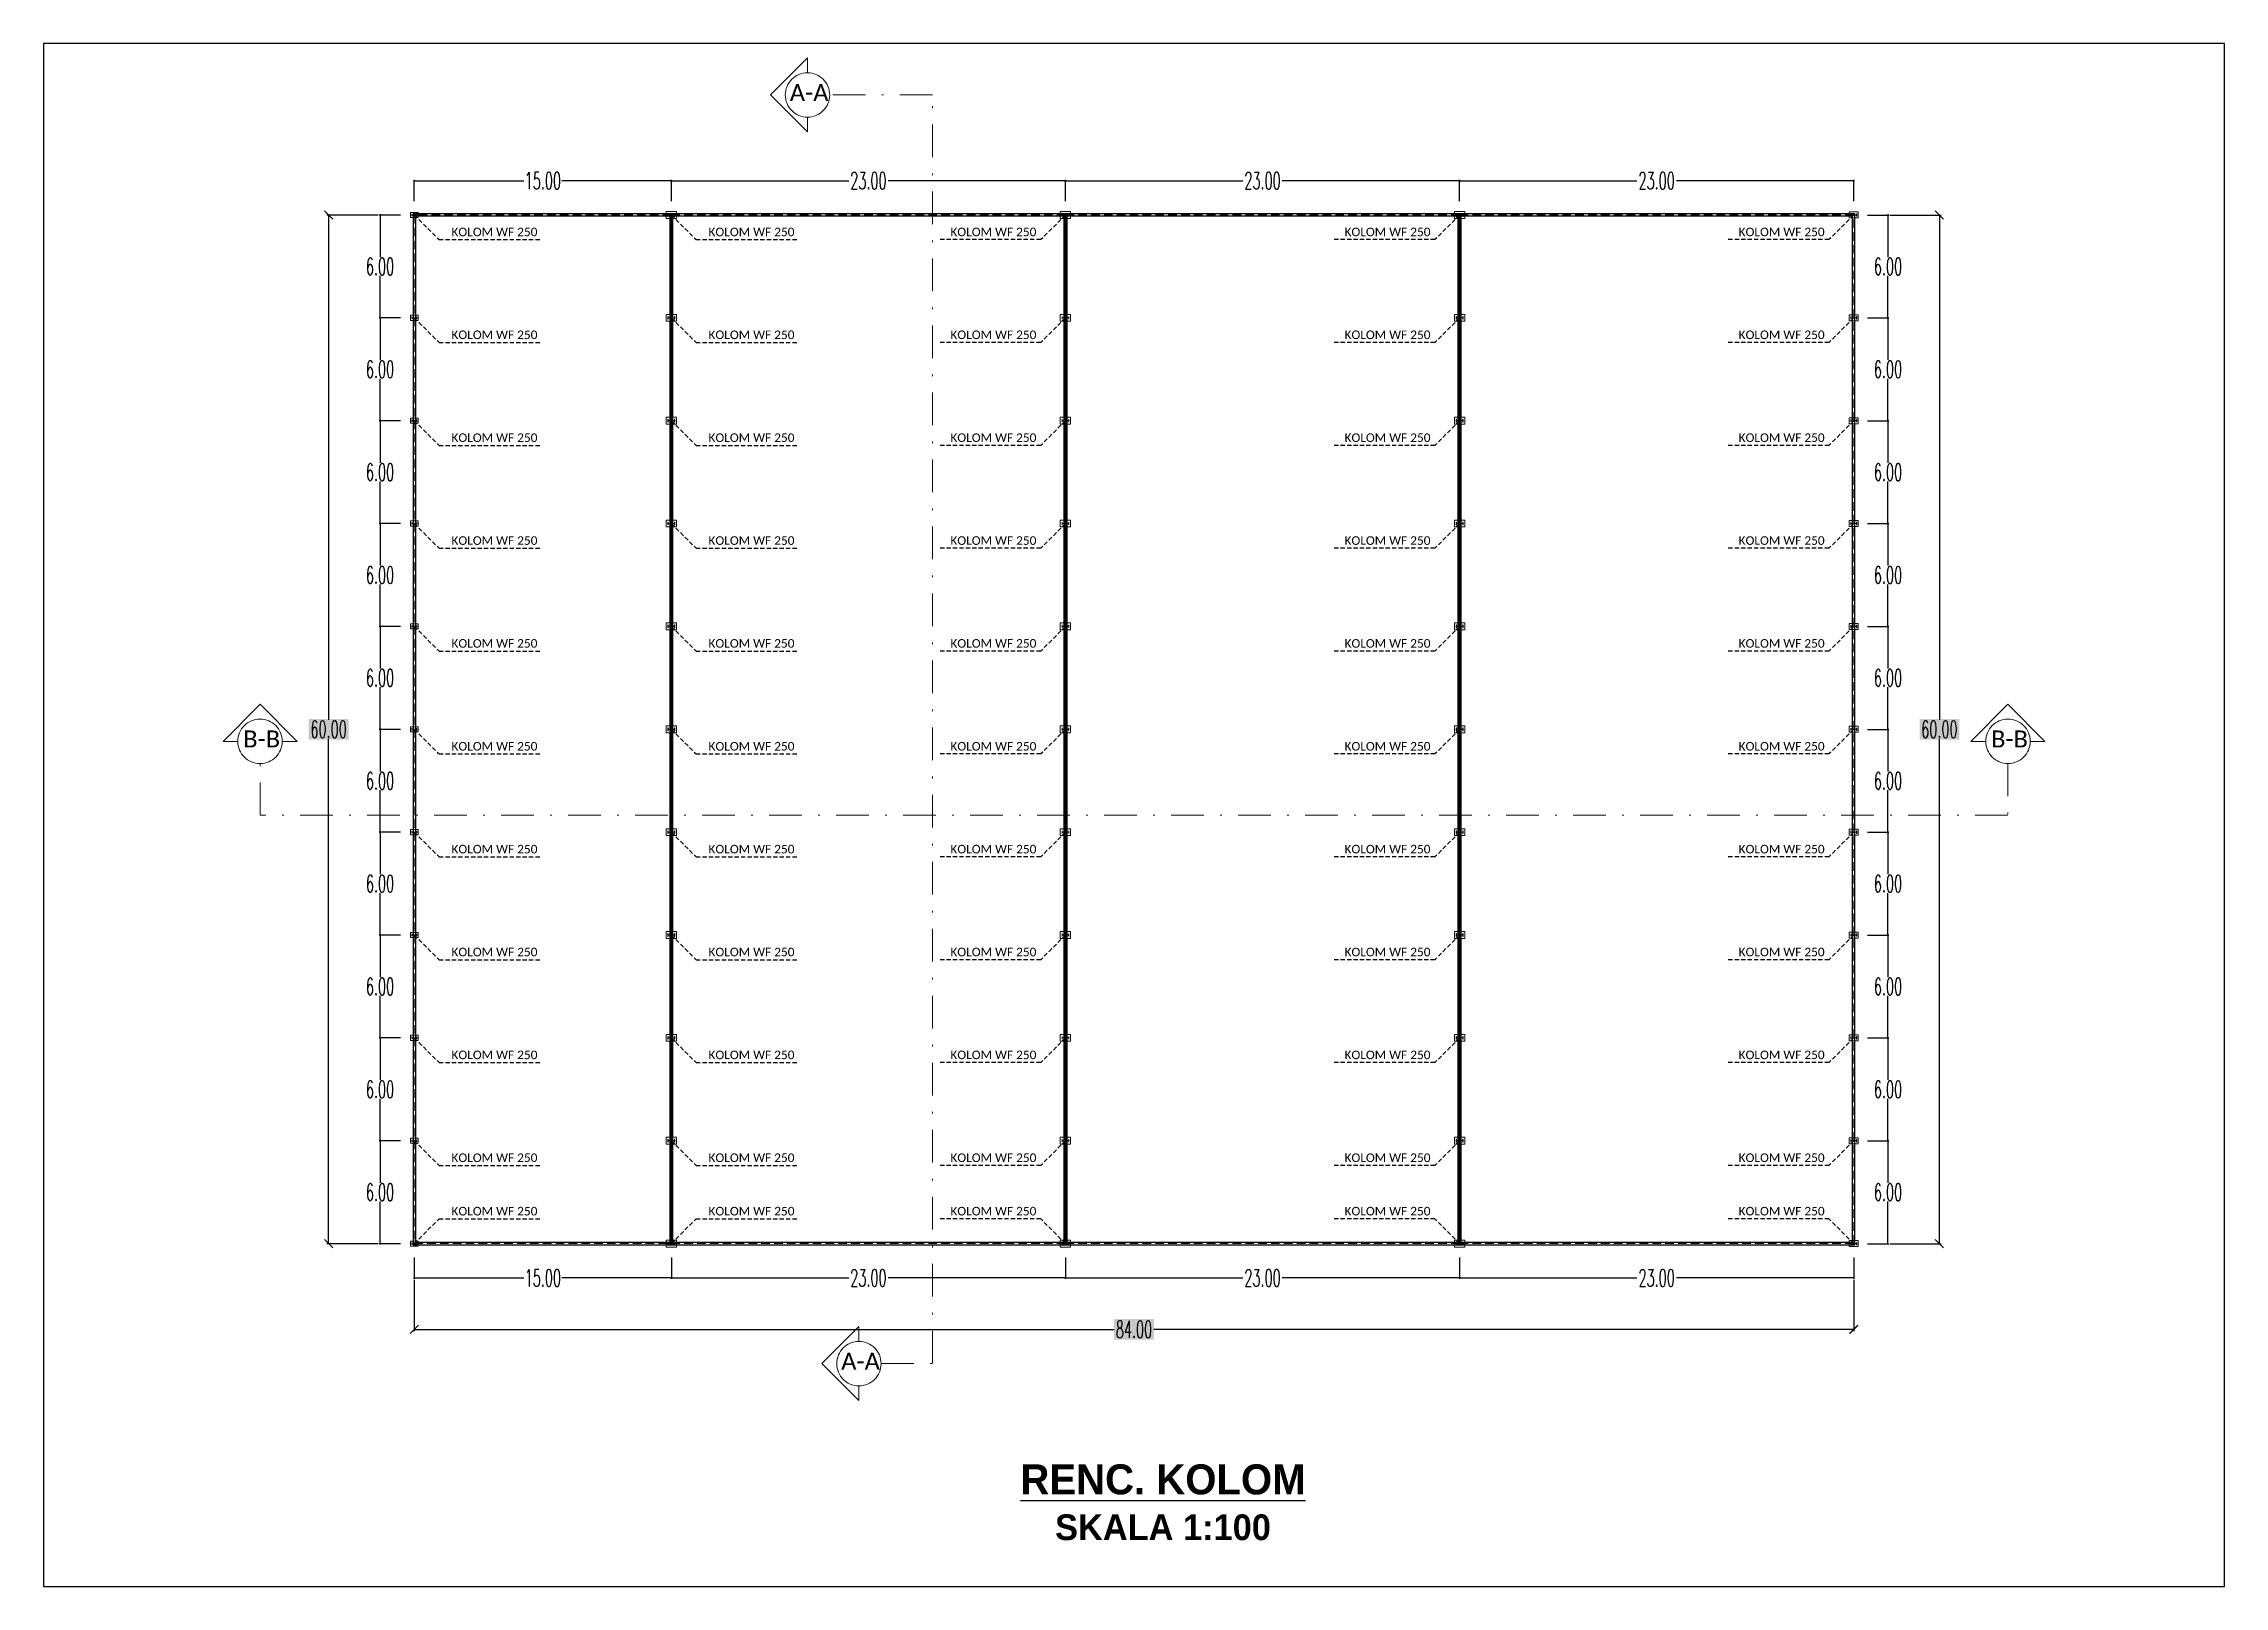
# Model space of a CAD drawing. Header units: millimetres. Extents: x 2491 to 3310, y 1470 to 1581.
# Drawn here: x 2950.3 to 3077.6, y 1490.7 to 1580.7 of the extents above; entities that cross this region are included whole.
import ezdxf

# ---------------------------------------------------------------- set-up
doc = ezdxf.new("R2010")
doc.units = ezdxf.units.MM
for name, pattern in [('DASHDOTX2', [50.8, 25.4, -12.7, 0, -12.7]), ('DASHED', [19.05, 12.7, -6.35]), ('HIDDEN', [0.375, 0.25, -0.125])]:
    doc.linetypes.add(name, pattern=pattern)
for name, color, linetype, lineweight in [('Garis Dim', 131, 'DASHED', 9), ('GRS-TIPIS', 253, 'Continuous', 9), ('HAT', 8, 'Continuous', 9), ('Pondasi', 6, 'Continuous', 9)]:
    doc.layers.add(name, color=color, linetype=linetype, lineweight=lineweight)
doc.layers.add('GR', color=7, linetype='Continuous')
doc.layers.add('KOP TEKS', color=1, linetype='Continuous')
doc.styles.add('-DIM2', font='simplex.shx', dxfattribs={"width": 0.55})
doc.styles.get("Standard").update_dxf_attribs({"font": 'arial.ttf'})
doc.dimstyles.new('DENAH KANTOR', dxfattribs={"dimtxt": 1, "dimasz": 0.05, "dimexe": 0.05, "dimexo": 0.05, "dimgap": 0.05, "dimtad": 0, "dimtih": 1, "dimtoh": 1, "dimzin": 0, "dimdsep": 46, "dimtxsty": '-DIM2', "dimblk": 'ARCHTICK', "dimcen": 0.3, "dimdle": 0.05, "dimclrd": 1, "dimclre": 1, "dimclrt": 7, "dimadec": 0, "dimazin": 0, "dimtfac": 1, "dimtix": 1, "dimtofl": 0, "dimtmove": 0, "dimatfit": 3, "dimldrblk": 'ARCHTICK', "dimfxl": 1, "dimtolj": 1, "dimtzin": 0, "dimarcsym": 0})
doc.dimstyles.new('DIMENSI WARNA 2.1', dxfattribs={"dimtxt": 1, "dimasz": 0.5, "dimexe": 0.1, "dimexo": 0.1, "dimgap": 0.05, "dimtad": 0, "dimtih": 1, "dimtoh": 1, "dimrnd": 0.0025, "dimzin": 0, "dimdsep": 46, "dimtxsty": '-DIM2', "dimblk": 'ARCHTICK', "dimcen": 0.1, "dimclrd": 1, "dimclre": 1, "dimclrt": 256, "dimadec": 0, "dimazin": 0, "dimtfac": 1, "dimtofl": 0, "dimtmove": 0, "dimatfit": 3, "dimldrblk": 'ARCHTICK', "dimfxl": 0.18, "dimtfill": 2, "dimtfillclr": 256, "dimtolj": 1, "dimtzin": 0, "dimarcsym": 0})

msp = doc.modelspace()

# ---------------------------------------------------------------- texts
at = {"attachment_point": 1}
for s, insert, char_height, width in [('\\pxqc;{\\fCalibri Light|b0|i0|c0|p34;A-A}', (2993.086, 1578.368), 0.9907, 3.78803), ('\\pxqc;{\\fCalibri Light|b0|i0|c0|p34;KOLOM WF 250}', (2973.656, 1569.992), 0.5, 5.92047), ('\\pxqc;{\\fCalibri Light|b0|i0|c0|p34;KOLOM WF 250}', (2988.656, 1569.992), 0.5, 5.92047), ('\\pxqc;{\\fCalibri Light|b0|i0|c0|p34;KOLOM WF 250}', (3002.773, 1569.992), 0.5, 5.92047), ('\\pxqc;{\\fCalibri Light|b0|i0|c0|p34;KOLOM WF 250}', (3025.773, 1569.992), 0.5, 5.92047), ('\\pxqc;{\\fCalibri Light|b0|i0|c0|p34;KOLOM WF 250}', (3048.773, 1569.992), 0.5, 5.92047), ('\\pxqc;{\\fCalibri Light|b0|i0|c0|p34;KOLOM WF 250}', (2973.656, 1563.992), 0.5, 5.92047), ('\\pxqc;{\\fCalibri Light|b0|i0|c0|p34;KOLOM WF 250}', (2988.656, 1563.992), 0.5, 5.92047), ('\\pxqc;{\\fCalibri Light|b0|i0|c0|p34;KOLOM WF 250}', (3002.773, 1563.992), 0.5, 5.92047), ('\\pxqc;{\\fCalibri Light|b0|i0|c0|p34;KOLOM WF 250}', (3025.773, 1563.992), 0.5, 5.92047), ('\\pxqc;{\\fCalibri Light|b0|i0|c0|p34;KOLOM WF 250}', (3048.773, 1563.992), 0.5, 5.92047), ('\\pxqc;{\\fCalibri Light|b0|i0|c0|p34;KOLOM WF 250}', (2973.656, 1557.992), 0.5, 5.92047), ('\\pxqc;{\\fCalibri Light|b0|i0|c0|p34;KOLOM WF 250}', (2988.656, 1557.992), 0.5, 5.92047), ('\\pxqc;{\\fCalibri Light|b0|i0|c0|p34;KOLOM WF 250}', (3002.773, 1557.992), 0.5, 5.92047), ('\\pxqc;{\\fCalibri Light|b0|i0|c0|p34;KOLOM WF 250}', (3025.773, 1557.992), 0.5, 5.92047), ('\\pxqc;{\\fCalibri Light|b0|i0|c0|p34;KOLOM WF 250}', (3048.773, 1557.992), 0.5, 5.92047), ('\\pxqc;{\\fCalibri Light|b0|i0|c0|p34;KOLOM WF 250}', (2973.656, 1551.992), 0.5, 5.92047), ('\\pxqc;{\\fCalibri Light|b0|i0|c0|p34;KOLOM WF 250}', (2988.656, 1551.992), 0.5, 5.92047), ('\\pxqc;{\\fCalibri Light|b0|i0|c0|p34;KOLOM WF 250}', (3002.773, 1551.992), 0.5, 5.92047), ('\\pxqc;{\\fCalibri Light|b0|i0|c0|p34;KOLOM WF 250}', (3025.773, 1551.992), 0.5, 5.92047), ('\\pxqc;{\\fCalibri Light|b0|i0|c0|p34;KOLOM WF 250}', (3048.773, 1551.992), 0.5, 5.92047), ('\\pxqc;{\\fCalibri Light|b0|i0|c0|p34;KOLOM WF 250}', (2973.656, 1545.992), 0.5, 5.92047), ('\\pxqc;{\\fCalibri Light|b0|i0|c0|p34;KOLOM WF 250}', (2988.656, 1545.992), 0.5, 5.92047), ('\\pxqc;{\\fCalibri Light|b0|i0|c0|p34;KOLOM WF 250}', (3002.773, 1545.992), 0.5, 5.92047), ('\\pxqc;{\\fCalibri Light|b0|i0|c0|p34;KOLOM WF 250}', (3025.773, 1545.992), 0.5, 5.92047), ('\\pxqc;{\\fCalibri Light|b0|i0|c0|p34;KOLOM WF 250}', (3048.773, 1545.992), 0.5, 5.92047), ('\\pxqc;{\\fCalibri Light|b0|i0|c0|p34;B-B}', (2961.139, 1540.664), 0.9907, 3.78803), ('\\pxqc;{\\fCalibri Light|b0|i0|c0|p34;KOLOM WF 250}', (2973.656, 1539.992), 0.5, 5.92047), ('\\pxqc;{\\fCalibri Light|b0|i0|c0|p34;KOLOM WF 250}', (2988.656, 1539.992), 0.5, 5.92047), ('\\pxqc;{\\fCalibri Light|b0|i0|c0|p34;KOLOM WF 250}', (3002.773, 1539.992), 0.5, 5.92047), ('\\pxqc;{\\fCalibri Light|b0|i0|c0|p34;KOLOM WF 250}', (3025.773, 1539.992), 0.5, 5.92047), ('\\pxqc;{\\fCalibri Light|b0|i0|c0|p34;KOLOM WF 250}', (3048.773, 1539.992), 0.5, 5.92047), ('\\pxqc;{\\fCalibri Light|b0|i0|c0|p34;B-B}', (3063.139, 1540.664), 0.9907, 3.78803), ('\\pxqc;{\\fCalibri Light|b0|i0|c0|p34;KOLOM WF 250}', (2973.656, 1533.992), 0.5, 5.92047), ('\\pxqc;{\\fCalibri Light|b0|i0|c0|p34;KOLOM WF 250}', (2988.656, 1533.992), 0.5, 5.92047), ('\\pxqc;{\\fCalibri Light|b0|i0|c0|p34;KOLOM WF 250}', (3002.773, 1533.992), 0.5, 5.92047), ('\\pxqc;{\\fCalibri Light|b0|i0|c0|p34;KOLOM WF 250}', (3025.773, 1533.992), 0.5, 5.92047), ('\\pxqc;{\\fCalibri Light|b0|i0|c0|p34;KOLOM WF 250}', (3048.773, 1533.992), 0.5, 5.92047), ('\\pxqc;{\\fCalibri Light|b0|i0|c0|p34;KOLOM WF 250}', (2973.656, 1527.992), 0.5, 5.92047), ('\\pxqc;{\\fCalibri Light|b0|i0|c0|p34;KOLOM WF 250}', (2988.656, 1527.992), 0.5, 5.92047), ('\\pxqc;{\\fCalibri Light|b0|i0|c0|p34;KOLOM WF 250}', (3002.773, 1527.992), 0.5, 5.92047), ('\\pxqc;{\\fCalibri Light|b0|i0|c0|p34;KOLOM WF 250}', (3025.773, 1527.992), 0.5, 5.92047), ('\\pxqc;{\\fCalibri Light|b0|i0|c0|p34;KOLOM WF 250}', (3048.773, 1527.992), 0.5, 5.92047), ('\\pxqc;{\\fCalibri Light|b0|i0|c0|p34;KOLOM WF 250}', (2973.656, 1521.992), 0.5, 5.92047), ('\\pxqc;{\\fCalibri Light|b0|i0|c0|p34;KOLOM WF 250}', (2988.656, 1521.992), 0.5, 5.92047), ('\\pxqc;{\\fCalibri Light|b0|i0|c0|p34;KOLOM WF 250}', (3002.773, 1521.992), 0.5, 5.92047), ('\\pxqc;{\\fCalibri Light|b0|i0|c0|p34;KOLOM WF 250}', (3025.773, 1521.992), 0.5, 5.92047), ('\\pxqc;{\\fCalibri Light|b0|i0|c0|p34;KOLOM WF 250}', (3048.773, 1521.992), 0.5, 5.92047), ('\\pxqc;{\\fCalibri Light|b0|i0|c0|p34;KOLOM WF 250}', (2973.656, 1515.992), 0.5, 5.92047), ('\\pxqc;{\\fCalibri Light|b0|i0|c0|p34;KOLOM WF 250}', (2988.656, 1515.992), 0.5, 5.92047), ('\\pxqc;{\\fCalibri Light|b0|i0|c0|p34;KOLOM WF 250}', (3002.773, 1515.992), 0.5, 5.92047), ('\\pxqc;{\\fCalibri Light|b0|i0|c0|p34;KOLOM WF 250}', (3025.773, 1515.992), 0.5, 5.92047), ('\\pxqc;{\\fCalibri Light|b0|i0|c0|p34;KOLOM WF 250}', (3048.773, 1515.992), 0.5, 5.92047), ('\\pxqc;{\\fCalibri Light|b0|i0|c0|p34;KOLOM WF 250}', (2973.656, 1512.876), 0.5, 5.92047), ('\\pxqc;{\\fCalibri Light|b0|i0|c0|p34;KOLOM WF 250}', (2988.656, 1512.876), 0.5, 5.92047), ('\\pxqc;{\\fCalibri Light|b0|i0|c0|p34;KOLOM WF 250}', (3002.773, 1512.876), 0.5, 5.92047), ('\\pxqc;{\\fCalibri Light|b0|i0|c0|p34;KOLOM WF 250}', (3025.773, 1512.876), 0.5, 5.92047), ('\\pxqc;{\\fCalibri Light|b0|i0|c0|p34;KOLOM WF 250}', (3048.773, 1512.876), 0.5, 5.92047), ('\\pxqc;{\\fCalibri Light|b0|i0|c0|p34;A-A}', (2996.086, 1504.368), 0.9907, 3.78803), ('\\pxqc;{\\fBritannic Bold|b0|i0|c0|p34;\\H0.47681x;\\LRENC. KOLOM\\H2.0973x;\\P\\H0.40869x;\\lSKALA 1:100}', (3001.93, 1497.857), 3.67023, 27.40243)]:
    msp.add_mtext(s, dxfattribs=dict(at, insert=insert, char_height=char_height, width=width))

# ---------------------------------------------------------------- blocks, each defined once
blk = doc.blocks.new('_ArchTick')
at = {"color": 0, "linetype": 'ByBlock', "const_width": 0.15}
blk.add_lwpolyline([(-0.5, -0.5), (0.5, 0.5)], dxfattribs=at)
blk = doc.blocks.new('*D317')
at = {"layer": 'Defpoints', "color": 0, "transparency": 16777216}
for p in [(2966.94, 1570.73), (2969.94, 1570.73), (2969.94, 1510.73)]:
    blk.add_point(p, dxfattribs=at)
at = {"layer": 'GR', "color": 1, "lineweight": -2, "transparency": 16777216}
for p, q in [((2969.84, 1570.73), (2966.84, 1570.73)), ((2966.94, 1570.73), (2966.94, 1541.28)), ((2966.94, 1510.73), (2966.94, 1540.18)), ((2969.84, 1510.73), (2966.84, 1510.73))]:
    blk.add_line(p, q, dxfattribs=at)
at = {"layer": 'GR', "color": 1, "lineweight": -2, "transparency": 16777216, "xscale": 0.5, "yscale": 0.5, "zscale": 0.5}
for p, rotation in [((2966.94, 1570.73), 90), ((2966.94, 1510.73), 270)]:
    blk.add_blockref('_ArchTick', p, dxfattribs=dict(at, rotation=rotation))
at = {"layer": 'GR', "color": 240, "transparency": 16777216, "insert": (2966.94, 1540.73), "char_height": 1, "attachment_point": 5, "style": '-DIM2', "bg_fill": 1, "box_fill_scale": 1.1, "bg_fill_color": 256, "bg_fill_true_color": 16180224, "bg_fill_transparency": 0}
blk.add_mtext('\\A1;60.00', dxfattribs=at)
blk = doc.blocks.new('WF300')
at = {"layer": 'Pondasi'}
for p, q in [((4219.408, -132.102), (4219.418, -132.102)), ((4219.418, -131.977), (4219.418, -132.102)), ((4219.418, -132.034), (4219.698, -132.034)), ((4219.418, -132.044), (4219.698, -132.044)), ((4219.558, -132.044), (4219.558, -132.034)), ((4219.698, -132.102), (4219.698, -131.977)), ((4219.698, -132.102), (4219.708, -132.102))]:
    blk.add_line(p, q, dxfattribs=at)
blk.add_lwpolyline([(4219.783, -132.189), (4219.783, -131.889), (4219.333, -131.889), (4219.333, -132.189)], close=True, dxfattribs=at)
for points in [[(4219.418, -131.977), (4219.408, -131.977), (4219.408, -132.102)], [(4219.708, -132.102), (4219.708, -131.977), (4219.698, -131.977)]]:
    blk.add_lwpolyline(points, dxfattribs=at)
blk = doc.blocks.new('*D318')
at = {"layer": 'Defpoints', "color": 0, "linetype": 'Continuous', "transparency": 16777216}
for p in [(2971.19, 1570.73), (2969.94, 1564.73), (2971.19, 1564.73)]:
    blk.add_point(p, dxfattribs=at)
at = {"layer": 'GR', "color": 1, "linetype": 'Continuous', "lineweight": -2, "transparency": 16777216}
for p, q in [((2971.14, 1570.73), (2969.89, 1570.73)), ((2969.94, 1570.78), (2969.94, 1568.28)), ((2969.94, 1564.68), (2969.94, 1567.18)), ((2971.14, 1564.73), (2969.89, 1564.73))]:
    blk.add_line(p, q, dxfattribs=at)
at = {"layer": 'GR', "color": 1, "linetype": 'Continuous', "lineweight": -2, "transparency": 16777216, "xscale": 0.05, "yscale": 0.05, "zscale": 0.05}
for p, rotation in [((2969.94, 1570.73), 90), ((2969.94, 1564.73), 270)]:
    blk.add_blockref('_ArchTick', p, dxfattribs=dict(at, rotation=rotation))
at = {"layer": 'GR', "color": 7, "linetype": 'Continuous', "transparency": 16777216, "insert": (2969.94, 1567.73), "char_height": 1, "attachment_point": 5, "style": '-DIM2'}
blk.add_mtext('\\A1;6.00', dxfattribs=at)
blk = doc.blocks.new('*D319')
at = {"layer": 'Defpoints', "color": 0, "linetype": 'Continuous', "transparency": 16777216}
for p in [(2971.19, 1564.73), (2969.94, 1558.73), (2971.19, 1558.73)]:
    blk.add_point(p, dxfattribs=at)
at = {"layer": 'GR', "color": 1, "linetype": 'Continuous', "lineweight": -2, "transparency": 16777216}
for p, q in [((2971.14, 1564.73), (2969.89, 1564.73)), ((2969.94, 1564.78), (2969.94, 1562.28)), ((2969.94, 1558.68), (2969.94, 1561.18)), ((2971.14, 1558.73), (2969.89, 1558.73))]:
    blk.add_line(p, q, dxfattribs=at)
at = {"layer": 'GR', "color": 1, "linetype": 'Continuous', "lineweight": -2, "transparency": 16777216, "xscale": 0.05, "yscale": 0.05, "zscale": 0.05}
for p, rotation in [((2969.94, 1564.73), 90), ((2969.94, 1558.73), 270)]:
    blk.add_blockref('_ArchTick', p, dxfattribs=dict(at, rotation=rotation))
at = {"layer": 'GR', "color": 7, "linetype": 'Continuous', "transparency": 16777216, "insert": (2969.94, 1561.73), "char_height": 1, "attachment_point": 5, "style": '-DIM2'}
blk.add_mtext('\\A1;6.00', dxfattribs=at)
blk = doc.blocks.new('*D320')
at = {"layer": 'Defpoints', "color": 0, "linetype": 'Continuous', "transparency": 16777216}
for p in [(2969.94, 1552.73), (2971.19, 1552.73), (2971.19, 1546.73)]:
    blk.add_point(p, dxfattribs=at)
at = {"layer": 'GR', "color": 1, "linetype": 'Continuous', "lineweight": -2, "transparency": 16777216}
for p, q in [((2971.14, 1552.73), (2969.89, 1552.73)), ((2969.94, 1552.78), (2969.94, 1550.28)), ((2969.94, 1546.68), (2969.94, 1549.18)), ((2971.14, 1546.73), (2969.89, 1546.73))]:
    blk.add_line(p, q, dxfattribs=at)
at = {"layer": 'GR', "color": 1, "linetype": 'Continuous', "lineweight": -2, "transparency": 16777216, "xscale": 0.05, "yscale": 0.05, "zscale": 0.05}
for p, rotation in [((2969.94, 1552.73), 90), ((2969.94, 1546.73), 270)]:
    blk.add_blockref('_ArchTick', p, dxfattribs=dict(at, rotation=rotation))
at = {"layer": 'GR', "color": 7, "linetype": 'Continuous', "transparency": 16777216, "insert": (2969.94, 1549.73), "char_height": 1, "attachment_point": 5, "style": '-DIM2'}
blk.add_mtext('\\A1;6.00', dxfattribs=at)
blk = doc.blocks.new('*D321')
at = {"layer": 'Defpoints', "color": 0, "linetype": 'Continuous', "transparency": 16777216}
for p in [(2969.94, 1558.73), (2971.19, 1558.73), (2971.19, 1552.73)]:
    blk.add_point(p, dxfattribs=at)
at = {"layer": 'GR', "color": 1, "linetype": 'Continuous', "lineweight": -2, "transparency": 16777216}
for p, q in [((2971.14, 1558.73), (2969.89, 1558.73)), ((2969.94, 1558.78), (2969.94, 1556.28)), ((2969.94, 1552.68), (2969.94, 1555.18)), ((2971.14, 1552.73), (2969.89, 1552.73))]:
    blk.add_line(p, q, dxfattribs=at)
at = {"layer": 'GR', "color": 1, "linetype": 'Continuous', "lineweight": -2, "transparency": 16777216, "xscale": 0.05, "yscale": 0.05, "zscale": 0.05}
for p, rotation in [((2969.94, 1558.73), 90), ((2969.94, 1552.73), 270)]:
    blk.add_blockref('_ArchTick', p, dxfattribs=dict(at, rotation=rotation))
at = {"layer": 'GR', "color": 7, "linetype": 'Continuous', "transparency": 16777216, "insert": (2969.94, 1555.73), "char_height": 1, "attachment_point": 5, "style": '-DIM2'}
blk.add_mtext('\\A1;6.00', dxfattribs=at)
blk = doc.blocks.new('*D322')
at = {"layer": 'Defpoints', "color": 0, "linetype": 'Continuous', "transparency": 16777216}
for p in [(2969.94, 1528.73), (2971.19, 1528.73), (2971.19, 1522.73)]:
    blk.add_point(p, dxfattribs=at)
at = {"layer": 'GR', "color": 1, "linetype": 'Continuous', "lineweight": -2, "transparency": 16777216}
for p, q in [((2971.14, 1528.73), (2969.89, 1528.73)), ((2969.94, 1528.78), (2969.94, 1526.28)), ((2969.94, 1522.68), (2969.94, 1525.18)), ((2971.14, 1522.73), (2969.89, 1522.73))]:
    blk.add_line(p, q, dxfattribs=at)
at = {"layer": 'GR', "color": 1, "linetype": 'Continuous', "lineweight": -2, "transparency": 16777216, "xscale": 0.05, "yscale": 0.05, "zscale": 0.05}
for p, rotation in [((2969.94, 1528.73), 90), ((2969.94, 1522.73), 270)]:
    blk.add_blockref('_ArchTick', p, dxfattribs=dict(at, rotation=rotation))
at = {"layer": 'GR', "color": 7, "linetype": 'Continuous', "transparency": 16777216, "insert": (2969.94, 1525.73), "char_height": 1, "attachment_point": 5, "style": '-DIM2'}
blk.add_mtext('\\A1;6.00', dxfattribs=at)
blk = doc.blocks.new('*D323')
at = {"layer": 'Defpoints', "color": 0, "linetype": 'Continuous', "transparency": 16777216}
for p in [(2969.94, 1534.73), (2971.19, 1534.73), (2971.19, 1528.73)]:
    blk.add_point(p, dxfattribs=at)
at = {"layer": 'GR', "color": 1, "linetype": 'Continuous', "lineweight": -2, "transparency": 16777216}
for p, q in [((2971.14, 1534.73), (2969.89, 1534.73)), ((2969.94, 1534.78), (2969.94, 1532.28)), ((2969.94, 1528.68), (2969.94, 1531.18)), ((2971.14, 1528.73), (2969.89, 1528.73))]:
    blk.add_line(p, q, dxfattribs=at)
at = {"layer": 'GR', "color": 1, "linetype": 'Continuous', "lineweight": -2, "transparency": 16777216, "xscale": 0.05, "yscale": 0.05, "zscale": 0.05}
for p, rotation in [((2969.94, 1534.73), 90), ((2969.94, 1528.73), 270)]:
    blk.add_blockref('_ArchTick', p, dxfattribs=dict(at, rotation=rotation))
at = {"layer": 'GR', "color": 7, "linetype": 'Continuous', "transparency": 16777216, "insert": (2969.94, 1531.73), "char_height": 1, "attachment_point": 5, "style": '-DIM2'}
blk.add_mtext('\\A1;6.00', dxfattribs=at)
blk = doc.blocks.new('*D324')
at = {"layer": 'Defpoints', "color": 0, "linetype": 'Continuous', "transparency": 16777216}
for p in [(2971.19, 1546.73), (2969.94, 1540.73), (2971.19, 1540.73)]:
    blk.add_point(p, dxfattribs=at)
at = {"layer": 'GR', "color": 1, "linetype": 'Continuous', "lineweight": -2, "transparency": 16777216}
for p, q in [((2971.14, 1546.73), (2969.89, 1546.73)), ((2969.94, 1546.78), (2969.94, 1544.28)), ((2969.94, 1540.68), (2969.94, 1543.18)), ((2971.14, 1540.73), (2969.89, 1540.73))]:
    blk.add_line(p, q, dxfattribs=at)
at = {"layer": 'GR', "color": 1, "linetype": 'Continuous', "lineweight": -2, "transparency": 16777216, "xscale": 0.05, "yscale": 0.05, "zscale": 0.05}
for p, rotation in [((2969.94, 1546.73), 90), ((2969.94, 1540.73), 270)]:
    blk.add_blockref('_ArchTick', p, dxfattribs=dict(at, rotation=rotation))
at = {"layer": 'GR', "color": 7, "linetype": 'Continuous', "transparency": 16777216, "insert": (2969.94, 1543.73), "char_height": 1, "attachment_point": 5, "style": '-DIM2'}
blk.add_mtext('\\A1;6.00', dxfattribs=at)
blk = doc.blocks.new('*D325')
at = {"layer": 'Defpoints', "color": 0, "linetype": 'Continuous', "transparency": 16777216}
for p in [(2971.19, 1540.73), (2969.94, 1534.73), (2971.19, 1534.73)]:
    blk.add_point(p, dxfattribs=at)
at = {"layer": 'GR', "color": 1, "linetype": 'Continuous', "lineweight": -2, "transparency": 16777216}
for p, q in [((2971.14, 1540.73), (2969.89, 1540.73)), ((2969.94, 1540.78), (2969.94, 1538.28)), ((2969.94, 1534.68), (2969.94, 1537.18)), ((2971.14, 1534.73), (2969.89, 1534.73))]:
    blk.add_line(p, q, dxfattribs=at)
at = {"layer": 'GR', "color": 1, "linetype": 'Continuous', "lineweight": -2, "transparency": 16777216, "xscale": 0.05, "yscale": 0.05, "zscale": 0.05}
for p, rotation in [((2969.94, 1540.73), 90), ((2969.94, 1534.73), 270)]:
    blk.add_blockref('_ArchTick', p, dxfattribs=dict(at, rotation=rotation))
at = {"layer": 'GR', "color": 7, "linetype": 'Continuous', "transparency": 16777216, "insert": (2969.94, 1537.73), "char_height": 1, "attachment_point": 5, "style": '-DIM2'}
blk.add_mtext('\\A1;6.00', dxfattribs=at)
blk = doc.blocks.new('*D326')
at = {"layer": 'Defpoints', "color": 0, "linetype": 'Continuous', "transparency": 16777216}
for p in [(2971.19, 1522.73), (2969.94, 1516.73), (2971.19, 1516.73)]:
    blk.add_point(p, dxfattribs=at)
at = {"layer": 'GR', "color": 1, "linetype": 'Continuous', "lineweight": -2, "transparency": 16777216}
for p, q in [((2971.14, 1522.73), (2969.89, 1522.73)), ((2969.94, 1522.78), (2969.94, 1520.28)), ((2969.94, 1516.68), (2969.94, 1519.18)), ((2971.14, 1516.73), (2969.89, 1516.73))]:
    blk.add_line(p, q, dxfattribs=at)
at = {"layer": 'GR', "color": 1, "linetype": 'Continuous', "lineweight": -2, "transparency": 16777216, "xscale": 0.05, "yscale": 0.05, "zscale": 0.05}
for p, rotation in [((2969.94, 1522.73), 90), ((2969.94, 1516.73), 270)]:
    blk.add_blockref('_ArchTick', p, dxfattribs=dict(at, rotation=rotation))
at = {"layer": 'GR', "color": 7, "linetype": 'Continuous', "transparency": 16777216, "insert": (2969.94, 1519.73), "char_height": 1, "attachment_point": 5, "style": '-DIM2'}
blk.add_mtext('\\A1;6.00', dxfattribs=at)
blk = doc.blocks.new('*D327')
at = {"layer": 'Defpoints', "color": 0, "linetype": 'Continuous', "transparency": 16777216}
for p in [(2971.19, 1516.73), (2969.94, 1510.73), (2971.19, 1510.73)]:
    blk.add_point(p, dxfattribs=at)
at = {"layer": 'GR', "color": 1, "linetype": 'Continuous', "lineweight": -2, "transparency": 16777216}
for p, q in [((2971.14, 1516.73), (2969.89, 1516.73)), ((2969.94, 1516.78), (2969.94, 1514.28)), ((2969.94, 1510.68), (2969.94, 1513.18)), ((2971.14, 1510.73), (2969.89, 1510.73))]:
    blk.add_line(p, q, dxfattribs=at)
at = {"layer": 'GR', "color": 1, "linetype": 'Continuous', "lineweight": -2, "transparency": 16777216, "xscale": 0.05, "yscale": 0.05, "zscale": 0.05}
for p, rotation in [((2969.94, 1516.73), 90), ((2969.94, 1510.73), 270)]:
    blk.add_blockref('_ArchTick', p, dxfattribs=dict(at, rotation=rotation))
at = {"layer": 'GR', "color": 7, "linetype": 'Continuous', "transparency": 16777216, "insert": (2969.94, 1513.73), "char_height": 1, "attachment_point": 5, "style": '-DIM2'}
blk.add_mtext('\\A1;6.00', dxfattribs=at)
blk = doc.blocks.new('*D328')
at = {"layer": 'Defpoints', "color": 0, "linetype": 'Continuous', "transparency": 16777216}
for p in [(2971.94, 1509.98), (2986.94, 1509.98), (2986.94, 1508.73)]:
    blk.add_point(p, dxfattribs=at)
at = {"layer": 'GR', "color": 1, "linetype": 'Continuous', "lineweight": -2, "transparency": 16777216}
for p, q in [((2971.94, 1509.93), (2971.94, 1508.68)), ((2986.94, 1509.93), (2986.94, 1508.68)), ((2971.89, 1508.73), (2978.34, 1508.73)), ((2986.99, 1508.73), (2980.54, 1508.73))]:
    blk.add_line(p, q, dxfattribs=at)
at = {"layer": 'GR', "color": 1, "linetype": 'Continuous', "lineweight": -2, "transparency": 16777216, "xscale": 0.05, "yscale": 0.05, "zscale": 0.05, "rotation": 180}
blk.add_blockref('_ArchTick', (2971.94, 1508.73), dxfattribs=at)
at = {"layer": 'GR', "color": 1, "linetype": 'Continuous', "lineweight": -2, "transparency": 16777216, "xscale": 0.05, "yscale": 0.05, "zscale": 0.05}
blk.add_blockref('_ArchTick', (2986.94, 1508.73), dxfattribs=at)
at = {"layer": 'GR', "color": 7, "linetype": 'Continuous', "transparency": 16777216, "insert": (2979.44, 1508.73), "char_height": 1, "attachment_point": 5, "style": '-DIM2'}
blk.add_mtext('\\A1;15.00', dxfattribs=at)
blk = doc.blocks.new('*D329')
at = {"layer": 'Defpoints', "color": 0, "linetype": 'Continuous', "transparency": 16777216}
for p in [(2986.94, 1509.98), (3009.94, 1509.98), (3009.94, 1508.73)]:
    blk.add_point(p, dxfattribs=at)
at = {"layer": 'GR', "color": 1, "linetype": 'Continuous', "lineweight": -2, "transparency": 16777216}
for p, q in [((2986.94, 1509.93), (2986.94, 1508.68)), ((3009.94, 1509.93), (3009.94, 1508.68)), ((2986.89, 1508.73), (2997.29, 1508.73)), ((3009.99, 1508.73), (2999.59, 1508.73))]:
    blk.add_line(p, q, dxfattribs=at)
at = {"layer": 'GR', "color": 1, "linetype": 'Continuous', "lineweight": -2, "transparency": 16777216, "xscale": 0.05, "yscale": 0.05, "zscale": 0.05, "rotation": 180}
blk.add_blockref('_ArchTick', (2986.94, 1508.73), dxfattribs=at)
at = {"layer": 'GR', "color": 1, "linetype": 'Continuous', "lineweight": -2, "transparency": 16777216, "xscale": 0.05, "yscale": 0.05, "zscale": 0.05}
blk.add_blockref('_ArchTick', (3009.94, 1508.73), dxfattribs=at)
at = {"layer": 'GR', "color": 7, "linetype": 'Continuous', "transparency": 16777216, "insert": (2998.44, 1508.73), "char_height": 1, "attachment_point": 5, "style": '-DIM2'}
blk.add_mtext('\\A1;23.00', dxfattribs=at)
blk = doc.blocks.new('*D330')
at = {"layer": 'Defpoints', "color": 0, "linetype": 'Continuous', "transparency": 16777216}
for p in [(3009.94, 1509.98), (3032.94, 1509.98), (3009.94, 1508.73)]:
    blk.add_point(p, dxfattribs=at)
at = {"layer": 'GR', "color": 1, "linetype": 'Continuous', "lineweight": -2, "transparency": 16777216}
for p, q in [((3009.94, 1509.93), (3009.94, 1508.68)), ((3032.94, 1509.93), (3032.94, 1508.68)), ((3009.89, 1508.73), (3020.29, 1508.73)), ((3032.99, 1508.73), (3022.59, 1508.73))]:
    blk.add_line(p, q, dxfattribs=at)
at = {"layer": 'GR', "color": 1, "linetype": 'Continuous', "lineweight": -2, "transparency": 16777216, "xscale": 0.05, "yscale": 0.05, "zscale": 0.05, "rotation": 180}
blk.add_blockref('_ArchTick', (3009.94, 1508.73), dxfattribs=at)
at = {"layer": 'GR', "color": 1, "linetype": 'Continuous', "lineweight": -2, "transparency": 16777216, "xscale": 0.05, "yscale": 0.05, "zscale": 0.05}
blk.add_blockref('_ArchTick', (3032.94, 1508.73), dxfattribs=at)
at = {"layer": 'GR', "color": 7, "linetype": 'Continuous', "transparency": 16777216, "insert": (3021.44, 1508.73), "char_height": 1, "attachment_point": 5, "style": '-DIM2'}
blk.add_mtext('\\A1;23.00', dxfattribs=at)
blk = doc.blocks.new('*D331')
at = {"layer": 'Defpoints', "color": 0, "linetype": 'Continuous', "transparency": 16777216}
for p in [(3032.94, 1509.98), (3055.94, 1509.98), (3055.94, 1508.73)]:
    blk.add_point(p, dxfattribs=at)
at = {"layer": 'GR', "color": 1, "linetype": 'Continuous', "lineweight": -2, "transparency": 16777216}
for p, q in [((3032.94, 1509.93), (3032.94, 1508.68)), ((3055.94, 1509.93), (3055.94, 1508.68)), ((3032.89, 1508.73), (3043.29, 1508.73)), ((3055.99, 1508.73), (3045.59, 1508.73))]:
    blk.add_line(p, q, dxfattribs=at)
at = {"layer": 'GR', "color": 1, "linetype": 'Continuous', "lineweight": -2, "transparency": 16777216, "xscale": 0.05, "yscale": 0.05, "zscale": 0.05, "rotation": 180}
blk.add_blockref('_ArchTick', (3032.94, 1508.73), dxfattribs=at)
at = {"layer": 'GR', "color": 1, "linetype": 'Continuous', "lineweight": -2, "transparency": 16777216, "xscale": 0.05, "yscale": 0.05, "zscale": 0.05}
blk.add_blockref('_ArchTick', (3055.94, 1508.73), dxfattribs=at)
at = {"layer": 'GR', "color": 7, "linetype": 'Continuous', "transparency": 16777216, "insert": (3044.44, 1508.73), "char_height": 1, "attachment_point": 5, "style": '-DIM2'}
blk.add_mtext('\\A1;23.00', dxfattribs=at)
blk = doc.blocks.new('*D332')
at = {"layer": 'Defpoints', "color": 0, "transparency": 16777216}
for p in [(2971.94, 1508.73), (3055.94, 1508.73), (3055.94, 1505.73)]:
    blk.add_point(p, dxfattribs=at)
at = {"layer": 'GR', "color": 1, "lineweight": -2, "transparency": 16777216}
for p, q in [((2971.94, 1508.63), (2971.94, 1505.63)), ((3055.94, 1508.63), (3055.94, 1505.63)), ((2971.94, 1505.73), (3012.79, 1505.73)), ((3055.94, 1505.73), (3015.09, 1505.73))]:
    blk.add_line(p, q, dxfattribs=at)
at = {"layer": 'GR', "color": 1, "lineweight": -2, "transparency": 16777216, "xscale": 0.5, "yscale": 0.5, "zscale": 0.5, "rotation": 180}
blk.add_blockref('_ArchTick', (2971.94, 1505.73), dxfattribs=at)
at = {"layer": 'GR', "color": 1, "lineweight": -2, "transparency": 16777216, "xscale": 0.5, "yscale": 0.5, "zscale": 0.5}
blk.add_blockref('_ArchTick', (3055.94, 1505.73), dxfattribs=at)
at = {"layer": 'GR', "color": 240, "transparency": 16777216, "insert": (3013.94, 1505.73), "char_height": 1, "attachment_point": 5, "style": '-DIM2', "bg_fill": 1, "box_fill_scale": 1.1, "bg_fill_color": 256, "bg_fill_true_color": 16180224, "bg_fill_transparency": 0}
blk.add_mtext('\\A1;84.00', dxfattribs=at)
blk = doc.blocks.new('*D333')
at = {"layer": 'Defpoints', "color": 0, "transparency": 16777216}
for p in [(3057.94, 1570.73), (3060.94, 1570.73), (3057.94, 1510.73)]:
    blk.add_point(p, dxfattribs=at)
at = {"layer": 'GR', "color": 1, "lineweight": -2, "transparency": 16777216}
for p, q in [((3058.04, 1570.73), (3061.04, 1570.73)), ((3060.94, 1570.73), (3060.94, 1541.28)), ((3060.94, 1510.73), (3060.94, 1540.18)), ((3058.04, 1510.73), (3061.04, 1510.73))]:
    blk.add_line(p, q, dxfattribs=at)
at = {"layer": 'GR', "color": 1, "lineweight": -2, "transparency": 16777216, "xscale": 0.5, "yscale": 0.5, "zscale": 0.5}
for p, rotation in [((3060.94, 1570.73), 90), ((3060.94, 1510.73), 270)]:
    blk.add_blockref('_ArchTick', p, dxfattribs=dict(at, rotation=rotation))
at = {"layer": 'GR', "color": 240, "transparency": 16777216, "insert": (3060.94, 1540.73), "char_height": 1, "attachment_point": 5, "style": '-DIM2', "bg_fill": 1, "box_fill_scale": 1.1, "bg_fill_color": 256, "bg_fill_true_color": 16180224, "bg_fill_transparency": 0}
blk.add_mtext('\\A1;60.00', dxfattribs=at)
blk = doc.blocks.new('*D334')
at = {"layer": 'Defpoints', "color": 0, "linetype": 'Continuous', "transparency": 16777216}
for p in [(3056.69, 1570.73), (3056.69, 1564.73), (3057.94, 1564.73)]:
    blk.add_point(p, dxfattribs=at)
at = {"layer": 'GR', "color": 1, "linetype": 'Continuous', "lineweight": -2, "transparency": 16777216}
for p, q in [((3056.74, 1570.73), (3057.99, 1570.73)), ((3057.94, 1570.78), (3057.94, 1568.28)), ((3057.94, 1564.68), (3057.94, 1567.18)), ((3056.74, 1564.73), (3057.99, 1564.73))]:
    blk.add_line(p, q, dxfattribs=at)
at = {"layer": 'GR', "color": 1, "linetype": 'Continuous', "lineweight": -2, "transparency": 16777216, "xscale": 0.05, "yscale": 0.05, "zscale": 0.05}
for p, rotation in [((3057.94, 1570.73), 90), ((3057.94, 1564.73), 270)]:
    blk.add_blockref('_ArchTick', p, dxfattribs=dict(at, rotation=rotation))
at = {"layer": 'GR', "color": 7, "linetype": 'Continuous', "transparency": 16777216, "insert": (3057.94, 1567.73), "char_height": 1, "attachment_point": 5, "style": '-DIM2'}
blk.add_mtext('\\A1;6.00', dxfattribs=at)
blk = doc.blocks.new('*D335')
at = {"layer": 'Defpoints', "color": 0, "linetype": 'Continuous', "transparency": 16777216}
for p in [(3056.69, 1564.73), (3056.69, 1558.73), (3057.94, 1558.73)]:
    blk.add_point(p, dxfattribs=at)
at = {"layer": 'GR', "color": 1, "linetype": 'Continuous', "lineweight": -2, "transparency": 16777216}
for p, q in [((3056.74, 1564.73), (3057.99, 1564.73)), ((3057.94, 1564.78), (3057.94, 1562.28)), ((3057.94, 1558.68), (3057.94, 1561.18)), ((3056.74, 1558.73), (3057.99, 1558.73))]:
    blk.add_line(p, q, dxfattribs=at)
at = {"layer": 'GR', "color": 1, "linetype": 'Continuous', "lineweight": -2, "transparency": 16777216, "xscale": 0.05, "yscale": 0.05, "zscale": 0.05}
for p, rotation in [((3057.94, 1564.73), 90), ((3057.94, 1558.73), 270)]:
    blk.add_blockref('_ArchTick', p, dxfattribs=dict(at, rotation=rotation))
at = {"layer": 'GR', "color": 7, "linetype": 'Continuous', "transparency": 16777216, "insert": (3057.94, 1561.73), "char_height": 1, "attachment_point": 5, "style": '-DIM2'}
blk.add_mtext('\\A1;6.00', dxfattribs=at)
blk = doc.blocks.new('*D336')
at = {"layer": 'Defpoints', "color": 0, "linetype": 'Continuous', "transparency": 16777216}
for p in [(3056.69, 1552.73), (3057.94, 1552.73), (3056.69, 1546.73)]:
    blk.add_point(p, dxfattribs=at)
at = {"layer": 'GR', "color": 1, "linetype": 'Continuous', "lineweight": -2, "transparency": 16777216}
for p, q in [((3056.74, 1552.73), (3057.99, 1552.73)), ((3057.94, 1552.78), (3057.94, 1550.28)), ((3057.94, 1546.68), (3057.94, 1549.18)), ((3056.74, 1546.73), (3057.99, 1546.73))]:
    blk.add_line(p, q, dxfattribs=at)
at = {"layer": 'GR', "color": 1, "linetype": 'Continuous', "lineweight": -2, "transparency": 16777216, "xscale": 0.05, "yscale": 0.05, "zscale": 0.05}
for p, rotation in [((3057.94, 1552.73), 90), ((3057.94, 1546.73), 270)]:
    blk.add_blockref('_ArchTick', p, dxfattribs=dict(at, rotation=rotation))
at = {"layer": 'GR', "color": 7, "linetype": 'Continuous', "transparency": 16777216, "insert": (3057.94, 1549.73), "char_height": 1, "attachment_point": 5, "style": '-DIM2'}
blk.add_mtext('\\A1;6.00', dxfattribs=at)
blk = doc.blocks.new('*D337')
at = {"layer": 'Defpoints', "color": 0, "linetype": 'Continuous', "transparency": 16777216}
for p in [(3056.69, 1558.73), (3057.94, 1558.73), (3056.69, 1552.73)]:
    blk.add_point(p, dxfattribs=at)
at = {"layer": 'GR', "color": 1, "linetype": 'Continuous', "lineweight": -2, "transparency": 16777216}
for p, q in [((3056.74, 1558.73), (3057.99, 1558.73)), ((3057.94, 1558.78), (3057.94, 1556.28)), ((3057.94, 1552.68), (3057.94, 1555.18)), ((3056.74, 1552.73), (3057.99, 1552.73))]:
    blk.add_line(p, q, dxfattribs=at)
at = {"layer": 'GR', "color": 1, "linetype": 'Continuous', "lineweight": -2, "transparency": 16777216, "xscale": 0.05, "yscale": 0.05, "zscale": 0.05}
for p, rotation in [((3057.94, 1558.73), 90), ((3057.94, 1552.73), 270)]:
    blk.add_blockref('_ArchTick', p, dxfattribs=dict(at, rotation=rotation))
at = {"layer": 'GR', "color": 7, "linetype": 'Continuous', "transparency": 16777216, "insert": (3057.94, 1555.73), "char_height": 1, "attachment_point": 5, "style": '-DIM2'}
blk.add_mtext('\\A1;6.00', dxfattribs=at)
blk = doc.blocks.new('*D338')
at = {"layer": 'Defpoints', "color": 0, "linetype": 'Continuous', "transparency": 16777216}
for p in [(3056.69, 1528.73), (3057.94, 1528.73), (3056.69, 1522.73)]:
    blk.add_point(p, dxfattribs=at)
at = {"layer": 'GR', "color": 1, "linetype": 'Continuous', "lineweight": -2, "transparency": 16777216}
for p, q in [((3056.74, 1528.73), (3057.99, 1528.73)), ((3057.94, 1528.78), (3057.94, 1526.28)), ((3057.94, 1522.68), (3057.94, 1525.18)), ((3056.74, 1522.73), (3057.99, 1522.73))]:
    blk.add_line(p, q, dxfattribs=at)
at = {"layer": 'GR', "color": 1, "linetype": 'Continuous', "lineweight": -2, "transparency": 16777216, "xscale": 0.05, "yscale": 0.05, "zscale": 0.05}
for p, rotation in [((3057.94, 1528.73), 90), ((3057.94, 1522.73), 270)]:
    blk.add_blockref('_ArchTick', p, dxfattribs=dict(at, rotation=rotation))
at = {"layer": 'GR', "color": 7, "linetype": 'Continuous', "transparency": 16777216, "insert": (3057.94, 1525.73), "char_height": 1, "attachment_point": 5, "style": '-DIM2'}
blk.add_mtext('\\A1;6.00', dxfattribs=at)
blk = doc.blocks.new('*D339')
at = {"layer": 'Defpoints', "color": 0, "linetype": 'Continuous', "transparency": 16777216}
for p in [(3056.69, 1534.73), (3057.94, 1534.73), (3056.69, 1528.73)]:
    blk.add_point(p, dxfattribs=at)
at = {"layer": 'GR', "color": 1, "linetype": 'Continuous', "lineweight": -2, "transparency": 16777216}
for p, q in [((3056.74, 1534.73), (3057.99, 1534.73)), ((3057.94, 1534.78), (3057.94, 1532.28)), ((3057.94, 1528.68), (3057.94, 1531.18)), ((3056.74, 1528.73), (3057.99, 1528.73))]:
    blk.add_line(p, q, dxfattribs=at)
at = {"layer": 'GR', "color": 1, "linetype": 'Continuous', "lineweight": -2, "transparency": 16777216, "xscale": 0.05, "yscale": 0.05, "zscale": 0.05}
for p, rotation in [((3057.94, 1534.73), 90), ((3057.94, 1528.73), 270)]:
    blk.add_blockref('_ArchTick', p, dxfattribs=dict(at, rotation=rotation))
at = {"layer": 'GR', "color": 7, "linetype": 'Continuous', "transparency": 16777216, "insert": (3057.94, 1531.73), "char_height": 1, "attachment_point": 5, "style": '-DIM2'}
blk.add_mtext('\\A1;6.00', dxfattribs=at)
blk = doc.blocks.new('*D340')
at = {"layer": 'Defpoints', "color": 0, "linetype": 'Continuous', "transparency": 16777216}
for p in [(3056.69, 1546.73), (3056.69, 1540.73), (3057.94, 1540.73)]:
    blk.add_point(p, dxfattribs=at)
at = {"layer": 'GR', "color": 1, "linetype": 'Continuous', "lineweight": -2, "transparency": 16777216}
for p, q in [((3056.74, 1546.73), (3057.99, 1546.73)), ((3057.94, 1546.78), (3057.94, 1544.28)), ((3057.94, 1540.68), (3057.94, 1543.18)), ((3056.74, 1540.73), (3057.99, 1540.73))]:
    blk.add_line(p, q, dxfattribs=at)
at = {"layer": 'GR', "color": 1, "linetype": 'Continuous', "lineweight": -2, "transparency": 16777216, "xscale": 0.05, "yscale": 0.05, "zscale": 0.05}
for p, rotation in [((3057.94, 1546.73), 90), ((3057.94, 1540.73), 270)]:
    blk.add_blockref('_ArchTick', p, dxfattribs=dict(at, rotation=rotation))
at = {"layer": 'GR', "color": 7, "linetype": 'Continuous', "transparency": 16777216, "insert": (3057.94, 1543.73), "char_height": 1, "attachment_point": 5, "style": '-DIM2'}
blk.add_mtext('\\A1;6.00', dxfattribs=at)
blk = doc.blocks.new('*D341')
at = {"layer": 'Defpoints', "color": 0, "linetype": 'Continuous', "transparency": 16777216}
for p in [(3056.69, 1540.73), (3056.69, 1534.73), (3057.94, 1534.73)]:
    blk.add_point(p, dxfattribs=at)
at = {"layer": 'GR', "color": 1, "linetype": 'Continuous', "lineweight": -2, "transparency": 16777216}
for p, q in [((3056.74, 1540.73), (3057.99, 1540.73)), ((3057.94, 1540.78), (3057.94, 1538.28)), ((3057.94, 1534.68), (3057.94, 1537.18)), ((3056.74, 1534.73), (3057.99, 1534.73))]:
    blk.add_line(p, q, dxfattribs=at)
at = {"layer": 'GR', "color": 1, "linetype": 'Continuous', "lineweight": -2, "transparency": 16777216, "xscale": 0.05, "yscale": 0.05, "zscale": 0.05}
for p, rotation in [((3057.94, 1540.73), 90), ((3057.94, 1534.73), 270)]:
    blk.add_blockref('_ArchTick', p, dxfattribs=dict(at, rotation=rotation))
at = {"layer": 'GR', "color": 7, "linetype": 'Continuous', "transparency": 16777216, "insert": (3057.94, 1537.73), "char_height": 1, "attachment_point": 5, "style": '-DIM2'}
blk.add_mtext('\\A1;6.00', dxfattribs=at)
blk = doc.blocks.new('*D342')
at = {"layer": 'Defpoints', "color": 0, "linetype": 'Continuous', "transparency": 16777216}
for p in [(3056.69, 1522.73), (3056.69, 1516.73), (3057.94, 1516.73)]:
    blk.add_point(p, dxfattribs=at)
at = {"layer": 'GR', "color": 1, "linetype": 'Continuous', "lineweight": -2, "transparency": 16777216}
for p, q in [((3056.74, 1522.73), (3057.99, 1522.73)), ((3057.94, 1522.78), (3057.94, 1520.28)), ((3057.94, 1516.68), (3057.94, 1519.18)), ((3056.74, 1516.73), (3057.99, 1516.73))]:
    blk.add_line(p, q, dxfattribs=at)
at = {"layer": 'GR', "color": 1, "linetype": 'Continuous', "lineweight": -2, "transparency": 16777216, "xscale": 0.05, "yscale": 0.05, "zscale": 0.05}
for p, rotation in [((3057.94, 1522.73), 90), ((3057.94, 1516.73), 270)]:
    blk.add_blockref('_ArchTick', p, dxfattribs=dict(at, rotation=rotation))
at = {"layer": 'GR', "color": 7, "linetype": 'Continuous', "transparency": 16777216, "insert": (3057.94, 1519.73), "char_height": 1, "attachment_point": 5, "style": '-DIM2'}
blk.add_mtext('\\A1;6.00', dxfattribs=at)
blk = doc.blocks.new('*D343')
at = {"layer": 'Defpoints', "color": 0, "linetype": 'Continuous', "transparency": 16777216}
for p in [(3056.69, 1516.73), (3056.69, 1510.73), (3057.94, 1510.73)]:
    blk.add_point(p, dxfattribs=at)
at = {"layer": 'GR', "color": 1, "linetype": 'Continuous', "lineweight": -2, "transparency": 16777216}
for p, q in [((3056.74, 1516.73), (3057.99, 1516.73)), ((3057.94, 1516.78), (3057.94, 1514.28)), ((3057.94, 1510.68), (3057.94, 1513.18)), ((3056.74, 1510.73), (3057.99, 1510.73))]:
    blk.add_line(p, q, dxfattribs=at)
at = {"layer": 'GR', "color": 1, "linetype": 'Continuous', "lineweight": -2, "transparency": 16777216, "xscale": 0.05, "yscale": 0.05, "zscale": 0.05}
for p, rotation in [((3057.94, 1516.73), 90), ((3057.94, 1510.73), 270)]:
    blk.add_blockref('_ArchTick', p, dxfattribs=dict(at, rotation=rotation))
at = {"layer": 'GR', "color": 7, "linetype": 'Continuous', "transparency": 16777216, "insert": (3057.94, 1513.73), "char_height": 1, "attachment_point": 5, "style": '-DIM2'}
blk.add_mtext('\\A1;6.00', dxfattribs=at)
blk = doc.blocks.new('*D344')
at = {"layer": 'Defpoints', "color": 0, "linetype": 'Continuous', "transparency": 16777216}
for p in [(2986.94, 1572.73), (2971.94, 1571.48), (2986.94, 1571.48)]:
    blk.add_point(p, dxfattribs=at)
at = {"layer": 'GR', "color": 1, "linetype": 'Continuous', "lineweight": -2, "transparency": 16777216}
for p, q in [((2971.89, 1572.73), (2978.34, 1572.73)), ((2971.94, 1571.53), (2971.94, 1572.78)), ((2986.99, 1572.73), (2980.54, 1572.73)), ((2986.94, 1571.53), (2986.94, 1572.78))]:
    blk.add_line(p, q, dxfattribs=at)
at = {"layer": 'GR', "color": 1, "linetype": 'Continuous', "lineweight": -2, "transparency": 16777216, "xscale": 0.05, "yscale": 0.05, "zscale": 0.05, "rotation": 180}
blk.add_blockref('_ArchTick', (2971.94, 1572.73), dxfattribs=at)
at = {"layer": 'GR', "color": 1, "linetype": 'Continuous', "lineweight": -2, "transparency": 16777216, "xscale": 0.05, "yscale": 0.05, "zscale": 0.05}
blk.add_blockref('_ArchTick', (2986.94, 1572.73), dxfattribs=at)
at = {"layer": 'GR', "color": 7, "linetype": 'Continuous', "transparency": 16777216, "insert": (2979.44, 1572.73), "char_height": 1, "attachment_point": 5, "style": '-DIM2'}
blk.add_mtext('\\A1;15.00', dxfattribs=at)
blk = doc.blocks.new('*D345')
at = {"layer": 'Defpoints', "color": 0, "linetype": 'Continuous', "transparency": 16777216}
for p in [(3009.94, 1572.73), (2986.94, 1571.48), (3009.94, 1571.48)]:
    blk.add_point(p, dxfattribs=at)
at = {"layer": 'GR', "color": 1, "linetype": 'Continuous', "lineweight": -2, "transparency": 16777216}
for p, q in [((2986.89, 1572.73), (2997.29, 1572.73)), ((2986.94, 1571.53), (2986.94, 1572.78)), ((3009.99, 1572.73), (2999.59, 1572.73)), ((3009.94, 1571.53), (3009.94, 1572.78))]:
    blk.add_line(p, q, dxfattribs=at)
at = {"layer": 'GR', "color": 1, "linetype": 'Continuous', "lineweight": -2, "transparency": 16777216, "xscale": 0.05, "yscale": 0.05, "zscale": 0.05, "rotation": 180}
blk.add_blockref('_ArchTick', (2986.94, 1572.73), dxfattribs=at)
at = {"layer": 'GR', "color": 1, "linetype": 'Continuous', "lineweight": -2, "transparency": 16777216, "xscale": 0.05, "yscale": 0.05, "zscale": 0.05}
blk.add_blockref('_ArchTick', (3009.94, 1572.73), dxfattribs=at)
at = {"layer": 'GR', "color": 7, "linetype": 'Continuous', "transparency": 16777216, "insert": (2998.44, 1572.73), "char_height": 1, "attachment_point": 5, "style": '-DIM2'}
blk.add_mtext('\\A1;23.00', dxfattribs=at)
blk = doc.blocks.new('*D346')
at = {"layer": 'Defpoints', "color": 0, "linetype": 'Continuous', "transparency": 16777216}
for p in [(3009.94, 1572.73), (3009.94, 1571.48), (3032.94, 1571.48)]:
    blk.add_point(p, dxfattribs=at)
at = {"layer": 'GR', "color": 1, "linetype": 'Continuous', "lineweight": -2, "transparency": 16777216}
for p, q in [((3009.89, 1572.73), (3020.29, 1572.73)), ((3009.94, 1571.53), (3009.94, 1572.78)), ((3032.99, 1572.73), (3022.59, 1572.73)), ((3032.94, 1571.53), (3032.94, 1572.78))]:
    blk.add_line(p, q, dxfattribs=at)
at = {"layer": 'GR', "color": 1, "linetype": 'Continuous', "lineweight": -2, "transparency": 16777216, "xscale": 0.05, "yscale": 0.05, "zscale": 0.05, "rotation": 180}
blk.add_blockref('_ArchTick', (3009.94, 1572.73), dxfattribs=at)
at = {"layer": 'GR', "color": 1, "linetype": 'Continuous', "lineweight": -2, "transparency": 16777216, "xscale": 0.05, "yscale": 0.05, "zscale": 0.05}
blk.add_blockref('_ArchTick', (3032.94, 1572.73), dxfattribs=at)
at = {"layer": 'GR', "color": 7, "linetype": 'Continuous', "transparency": 16777216, "insert": (3021.44, 1572.73), "char_height": 1, "attachment_point": 5, "style": '-DIM2'}
blk.add_mtext('\\A1;23.00', dxfattribs=at)
blk = doc.blocks.new('*D347')
at = {"layer": 'Defpoints', "color": 0, "linetype": 'Continuous', "transparency": 16777216}
for p in [(3055.94, 1572.73), (3032.94, 1571.48), (3055.94, 1571.48)]:
    blk.add_point(p, dxfattribs=at)
at = {"layer": 'GR', "color": 1, "linetype": 'Continuous', "lineweight": -2, "transparency": 16777216}
for p, q in [((3032.89, 1572.73), (3043.29, 1572.73)), ((3032.94, 1571.53), (3032.94, 1572.78)), ((3055.99, 1572.73), (3045.59, 1572.73)), ((3055.94, 1571.53), (3055.94, 1572.78))]:
    blk.add_line(p, q, dxfattribs=at)
at = {"layer": 'GR', "color": 1, "linetype": 'Continuous', "lineweight": -2, "transparency": 16777216, "xscale": 0.05, "yscale": 0.05, "zscale": 0.05, "rotation": 180}
blk.add_blockref('_ArchTick', (3032.94, 1572.73), dxfattribs=at)
at = {"layer": 'GR', "color": 1, "linetype": 'Continuous', "lineweight": -2, "transparency": 16777216, "xscale": 0.05, "yscale": 0.05, "zscale": 0.05}
blk.add_blockref('_ArchTick', (3055.94, 1572.73), dxfattribs=at)
at = {"layer": 'GR', "color": 7, "linetype": 'Continuous', "transparency": 16777216, "insert": (3044.44, 1572.73), "char_height": 1, "attachment_point": 5, "style": '-DIM2'}
blk.add_mtext('\\A1;23.00', dxfattribs=at)

# ---------------------------------------------------------------- dimensions: what is measured, and where the dimension line sits
at = {"layer": 'GR', "linetype": 'Continuous'}
for base, p1, p2, picture, middle in [((2986.939, 1572.733), (2971.939, 1571.483), (2986.939, 1571.483), '*D344', (2979.439, 1572.733)), ((3009.939, 1572.733), (2986.939, 1571.483), (3009.939, 1571.483), '*D345', (2998.439, 1572.733)), ((3055.939, 1572.733), (3032.939, 1571.483), (3055.939, 1571.483), '*D347', (3044.439, 1572.733)), ((2986.939, 1508.733), (2971.939, 1509.983), (2986.939, 1509.983), '*D328', (2979.439, 1508.733)), ((3009.939, 1508.733), (2986.939, 1509.983), (3009.939, 1509.983), '*D329', (2998.439, 1508.733)), ((3055.939, 1508.733), (3032.939, 1509.983), (3055.939, 1509.983), '*D331', (3044.439, 1508.733))]:
    dim = msp.add_linear_dim(base=base, p1=p1, p2=p2, dimstyle='DENAH KANTOR', dxfattribs=at)
    dim.commit()
    dim.dimension.update_dxf_attribs({"geometry": picture, "text_midpoint": middle})
for base, p1, p2, angle, picture, middle in [((3009.939, 1572.733), (3032.939, 1571.483), (3009.939, 1571.483), 180, '*D346', (3021.439, 1572.733)), ((2969.939, 1564.733), (2971.189, 1570.733), (2971.189, 1564.733), 90, '*D318', (2969.939, 1567.733)), ((3057.939, 1564.733), (3056.689, 1570.733), (3056.689, 1564.733), 90, '*D334', (3057.939, 1567.733)), ((2969.939, 1558.733), (2971.189, 1564.733), (2971.189, 1558.733), 90, '*D319', (2969.939, 1561.733)), ((3057.939, 1558.733), (3056.689, 1564.733), (3056.689, 1558.733), 90, '*D335', (3057.939, 1561.733)), ((2969.939, 1558.733), (2971.189, 1552.733), (2971.189, 1558.733), 270, '*D321', (2969.939, 1555.733)), ((3057.939, 1558.733), (3056.689, 1552.733), (3056.689, 1558.733), 270, '*D337', (3057.939, 1555.733)), ((2969.939, 1552.733), (2971.189, 1546.733), (2971.189, 1552.733), 270, '*D320', (2969.939, 1549.733)), ((3057.939, 1552.733), (3056.689, 1546.733), (3056.689, 1552.733), 270, '*D336', (3057.939, 1549.733)), ((2969.939, 1540.733), (2971.189, 1546.733), (2971.189, 1540.733), 90, '*D324', (2969.939, 1543.733)), ((3057.939, 1540.733), (3056.689, 1546.733), (3056.689, 1540.733), 90, '*D340', (3057.939, 1543.733)), ((2969.939, 1534.733), (2971.189, 1540.733), (2971.189, 1534.733), 90, '*D325', (2969.939, 1537.733)), ((3057.939, 1534.733), (3056.689, 1540.733), (3056.689, 1534.733), 90, '*D341', (3057.939, 1537.733)), ((2969.939, 1534.733), (2971.189, 1528.733), (2971.189, 1534.733), 270, '*D323', (2969.939, 1531.733)), ((3057.939, 1534.733), (3056.689, 1528.733), (3056.689, 1534.733), 270, '*D339', (3057.939, 1531.733)), ((2969.939, 1528.733), (2971.189, 1522.733), (2971.189, 1528.733), 270, '*D322', (2969.939, 1525.733)), ((3057.939, 1528.733), (3056.689, 1522.733), (3056.689, 1528.733), 270, '*D338', (3057.939, 1525.733)), ((2969.939, 1516.733), (2971.189, 1522.733), (2971.189, 1516.733), 90, '*D326', (2969.939, 1519.733)), ((3057.939, 1516.733), (3056.689, 1522.733), (3056.689, 1516.733), 90, '*D342', (3057.939, 1519.733)), ((2969.939, 1510.733), (2971.189, 1516.733), (2971.189, 1510.733), 90, '*D327', (2969.939, 1513.733)), ((3057.939, 1510.733), (3056.689, 1516.733), (3056.689, 1510.733), 90, '*D343', (3057.939, 1513.733)), ((3009.939, 1508.733), (3032.939, 1509.983), (3009.939, 1509.983), 180, '*D330', (3021.439, 1508.733))]:
    dim = msp.add_linear_dim(base=base, p1=p1, p2=p2, angle=angle, dimstyle='DENAH KANTOR', dxfattribs=at)
    dim.commit()
    dim.dimension.update_dxf_attribs({"geometry": picture, "text_midpoint": middle})
at = {"layer": 'GR'}
for base, p1, p2, picture, middle in [((2966.939, 1570.733), (2969.939, 1510.733), (2969.939, 1570.733), '*D317', (2966.939, 1540.733)), ((3060.939, 1570.733), (3057.939, 1510.733), (3057.939, 1570.733), '*D333', (3060.939, 1540.733))]:
    dim = msp.add_linear_dim(base=base, p1=p1, p2=p2, angle=90, dimstyle='DIMENSI WARNA 2.1', dxfattribs=at)
    dim.commit()
    dim.dimension.update_dxf_attribs({"geometry": picture, "text_midpoint": middle})
dim = msp.add_linear_dim(base=(3055.939, 1505.733), p1=(2971.939, 1508.733), p2=(3055.939, 1508.733), dimstyle='DIMENSI WARNA 2.1', dxfattribs=at)
dim.commit()
dim.dimension.update_dxf_attribs({"geometry": '*D332', "text_midpoint": (3013.939, 1505.733)})

# ---------------------------------------------------------------- linework, layer by layer
at = {"linetype": 'HIDDEN'}
for points in [[(2971.939, 1570.733), (2973.381, 1569.292), (2979.381, 1569.292)], [(2986.939, 1570.733), (2988.381, 1569.292), (2994.381, 1569.292)], [(3009.939, 1570.733), (3008.497, 1569.292), (3002.497, 1569.292)], [(3032.939, 1570.733), (3031.497, 1569.292), (3025.497, 1569.292)], [(3055.939, 1570.733), (3054.497, 1569.292), (3048.497, 1569.292)], [(2971.939, 1564.733), (2973.381, 1563.292), (2979.381, 1563.292)], [(2986.939, 1564.733), (2988.381, 1563.292), (2994.381, 1563.292)], [(3009.939, 1564.733), (3008.497, 1563.292), (3002.497, 1563.292)], [(3032.939, 1564.733), (3031.497, 1563.292), (3025.497, 1563.292)], [(3055.939, 1564.733), (3054.497, 1563.292), (3048.497, 1563.292)], [(2971.939, 1558.733), (2973.381, 1557.292), (2979.381, 1557.292)], [(2986.939, 1558.733), (2988.381, 1557.292), (2994.381, 1557.292)], [(3009.939, 1558.733), (3008.497, 1557.292), (3002.497, 1557.292)], [(3032.939, 1558.733), (3031.497, 1557.292), (3025.497, 1557.292)], [(3055.939, 1558.733), (3054.497, 1557.292), (3048.497, 1557.292)], [(2971.939, 1552.733), (2973.381, 1551.292), (2979.381, 1551.292)], [(2986.939, 1552.733), (2988.381, 1551.292), (2994.381, 1551.292)], [(3009.939, 1552.733), (3008.497, 1551.292), (3002.497, 1551.292)], [(3032.939, 1552.733), (3031.497, 1551.292), (3025.497, 1551.292)], [(3055.939, 1552.733), (3054.497, 1551.292), (3048.497, 1551.292)], [(2971.939, 1546.733), (2973.381, 1545.292), (2979.381, 1545.292)], [(2986.939, 1546.733), (2988.381, 1545.292), (2994.381, 1545.292)], [(3009.939, 1546.733), (3008.497, 1545.292), (3002.497, 1545.292)], [(3032.939, 1546.733), (3031.497, 1545.292), (3025.497, 1545.292)], [(3055.939, 1546.733), (3054.497, 1545.292), (3048.497, 1545.292)], [(2971.939, 1540.733), (2973.381, 1539.292), (2979.381, 1539.292)], [(2986.939, 1540.733), (2988.381, 1539.292), (2994.381, 1539.292)], [(3009.939, 1540.733), (3008.497, 1539.292), (3002.497, 1539.292)], [(3032.939, 1540.733), (3031.497, 1539.292), (3025.497, 1539.292)], [(3055.939, 1540.733), (3054.497, 1539.292), (3048.497, 1539.292)], [(2971.939, 1534.733), (2973.381, 1533.292), (2979.381, 1533.292)], [(2986.939, 1534.733), (2988.381, 1533.292), (2994.381, 1533.292)], [(3009.939, 1534.733), (3008.497, 1533.292), (3002.497, 1533.292)], [(3032.939, 1534.733), (3031.497, 1533.292), (3025.497, 1533.292)], [(3055.939, 1534.733), (3054.497, 1533.292), (3048.497, 1533.292)], [(2971.939, 1528.733), (2973.381, 1527.292), (2979.381, 1527.292)], [(2986.939, 1528.733), (2988.381, 1527.292), (2994.381, 1527.292)], [(3009.939, 1528.733), (3008.497, 1527.292), (3002.497, 1527.292)], [(3032.939, 1528.733), (3031.497, 1527.292), (3025.497, 1527.292)], [(3055.939, 1528.733), (3054.497, 1527.292), (3048.497, 1527.292)], [(2971.939, 1522.733), (2973.381, 1521.292), (2979.381, 1521.292)], [(2986.939, 1522.733), (2988.381, 1521.292), (2994.381, 1521.292)], [(3009.939, 1522.733), (3008.497, 1521.292), (3002.497, 1521.292)], [(3032.939, 1522.733), (3031.497, 1521.292), (3025.497, 1521.292)], [(3055.939, 1522.733), (3054.497, 1521.292), (3048.497, 1521.292)], [(2971.939, 1516.733), (2973.381, 1515.292), (2979.381, 1515.292)], [(2986.939, 1516.733), (2988.381, 1515.292), (2994.381, 1515.292)], [(3009.939, 1516.733), (3008.497, 1515.292), (3002.497, 1515.292)], [(3032.939, 1516.733), (3031.497, 1515.292), (3025.497, 1515.292)], [(3055.939, 1516.733), (3054.497, 1515.292), (3048.497, 1515.292)], [(2971.939, 1510.733), (2973.381, 1512.175), (2979.381, 1512.175)], [(2986.939, 1510.733), (2988.381, 1512.175), (2994.381, 1512.175)], [(3009.939, 1510.733), (3008.497, 1512.175), (3002.497, 1512.175)], [(3032.939, 1510.733), (3031.497, 1512.175), (3025.497, 1512.175)], [(3055.939, 1510.733), (3054.497, 1512.175), (3048.497, 1512.175)]]:
    msp.add_lwpolyline(points, dxfattribs=at)
at = {"layer": 'Garis Dim'}
for points in [[(2994.885, 1576.437), (2994.885, 1575.573), (2992.725, 1577.733), (2994.885, 1579.893), (2994.885, 1579.029)], [(2964.235, 1540.029), (2965.099, 1540.029), (2962.939, 1542.189), (2960.779, 1540.029), (2961.643, 1540.029)], [(3066.235, 1540.029), (3067.099, 1540.029), (3064.939, 1542.189), (3062.779, 1540.029), (3063.643, 1540.029)], [(2997.885, 1502.437), (2997.885, 1501.573), (2995.725, 1503.733), (2997.885, 1505.893), (2997.885, 1505.029)]]:
    msp.add_lwpolyline(points, dxfattribs=at)
at = {"layer": 'Garis Dim', "linetype": 'DASHDOTX2', "ltscale": 0.075}
for points in [[(2999.181, 1503.733), (3002.181, 1503.733), (3002.181, 1577.733), (2996.181, 1577.733)], [(3064.939, 1538.733), (3064.939, 1535.733), (2962.939, 1535.733), (2962.939, 1538.733)]]:
    msp.add_lwpolyline(points, dxfattribs=at)
at = {"layer": 'Garis Dim'}
for centre in [(2994.885, 1577.733), (2962.939, 1540.029), (3064.939, 1540.029), (2997.885, 1503.733)]:
    msp.add_circle(centre, 1.296, dxfattribs=at)
at = {"layer": 'GR', "color": 144, "true_color": 0x00629d}
for points in [[(2971.864, 1510.658), (2987.014, 1510.658), (2987.014, 1570.808), (2971.864, 1570.808)], [(2972.014, 1510.808), (2986.864, 1510.808), (2986.864, 1570.658), (2972.014, 1570.658)], [(2986.864, 1510.658), (3010.014, 1510.658), (3010.014, 1570.808), (2986.864, 1570.808)], [(2987.014, 1510.808), (3009.864, 1510.808), (3009.864, 1570.658), (2987.014, 1570.658)], [(3009.864, 1510.658), (3033.014, 1510.658), (3033.014, 1570.808), (3009.864, 1570.808)], [(3010.014, 1510.808), (3032.864, 1510.808), (3032.864, 1570.658), (3010.014, 1570.658)], [(3032.864, 1510.658), (3056.014, 1510.658), (3056.014, 1570.808), (3032.864, 1570.808)], [(3033.014, 1510.808), (3055.864, 1510.808), (3055.864, 1570.658), (3033.014, 1570.658)]]:
    msp.add_lwpolyline(points, close=True, dxfattribs=at)
at = {"layer": 'GRS-TIPIS', "linetype": 'HIDDEN', "ltscale": 2}
for points in [[(2971.939, 1510.733), (2986.939, 1510.733), (2986.939, 1570.733), (2971.939, 1570.733)], [(2986.939, 1510.733), (3009.939, 1510.733), (3009.939, 1570.733), (2986.939, 1570.733)], [(3009.939, 1510.733), (3032.939, 1510.733), (3032.939, 1570.733), (3009.939, 1570.733)], [(3032.939, 1510.733), (3055.939, 1510.733), (3055.939, 1570.733), (3032.939, 1570.733)]]:
    msp.add_lwpolyline(points, close=True, dxfattribs=at)
at = {"layer": 'KOP TEKS', "color": 2}
msp.add_lwpolyline([(3077.571, 1490.741), (3077.571, 1580.726), (2950.307, 1580.726), (2950.307, 1490.741)], close=True, dxfattribs=at)
at = {"layer": 'Pondasi'}
for p, q in [((3055.776, 1570.66), (3055.764, 1570.66)), ((3055.776, 1570.66), (3055.776, 1570.806)), ((3056.102, 1570.739), (3055.776, 1570.739)), ((3056.102, 1570.728), (3055.776, 1570.728)), ((3055.939, 1570.728), (3055.939, 1570.739)), ((3056.102, 1570.806), (3056.102, 1570.66)), ((3056.114, 1570.66), (3056.102, 1570.66)), ((3055.776, 1564.66), (3055.764, 1564.66)), ((3055.776, 1564.66), (3055.776, 1564.806)), ((3056.102, 1564.739), (3055.776, 1564.739)), ((3056.102, 1564.728), (3055.776, 1564.728)), ((3055.939, 1564.728), (3055.939, 1564.739)), ((3056.102, 1564.806), (3056.102, 1564.66)), ((3056.114, 1564.66), (3056.102, 1564.66)), ((3055.776, 1558.66), (3055.764, 1558.66)), ((3055.776, 1558.66), (3055.776, 1558.806)), ((3056.102, 1558.739), (3055.776, 1558.739)), ((3056.102, 1558.728), (3055.776, 1558.728)), ((3055.939, 1558.728), (3055.939, 1558.739)), ((3056.102, 1558.806), (3056.102, 1558.66)), ((3056.114, 1558.66), (3056.102, 1558.66)), ((3055.776, 1552.66), (3055.764, 1552.66)), ((3055.776, 1552.66), (3055.776, 1552.806)), ((3056.102, 1552.739), (3055.776, 1552.739)), ((3056.102, 1552.728), (3055.776, 1552.728)), ((3055.939, 1552.728), (3055.939, 1552.739)), ((3056.102, 1552.806), (3056.102, 1552.66)), ((3056.114, 1552.66), (3056.102, 1552.66)), ((3055.776, 1546.66), (3055.764, 1546.66)), ((3055.776, 1546.66), (3055.776, 1546.806)), ((3056.102, 1546.739), (3055.776, 1546.739)), ((3056.102, 1546.728), (3055.776, 1546.728)), ((3055.939, 1546.728), (3055.939, 1546.739)), ((3056.102, 1546.806), (3056.102, 1546.66)), ((3056.114, 1546.66), (3056.102, 1546.66)), ((3055.776, 1540.66), (3055.764, 1540.66)), ((3055.776, 1540.66), (3055.776, 1540.806)), ((3056.102, 1540.739), (3055.776, 1540.739)), ((3056.102, 1540.728), (3055.776, 1540.728)), ((3055.939, 1540.728), (3055.939, 1540.739)), ((3056.102, 1540.806), (3056.102, 1540.66)), ((3056.114, 1540.66), (3056.102, 1540.66)), ((3055.776, 1534.66), (3055.776, 1534.806)), ((3056.102, 1534.806), (3056.102, 1534.66)), ((3055.776, 1534.66), (3055.764, 1534.66)), ((3056.102, 1534.739), (3055.776, 1534.739)), ((3056.102, 1534.728), (3055.776, 1534.728)), ((3055.939, 1534.728), (3055.939, 1534.739)), ((3056.114, 1534.66), (3056.102, 1534.66)), ((3055.776, 1528.66), (3055.764, 1528.66)), ((3055.776, 1528.66), (3055.776, 1528.806)), ((3056.102, 1528.739), (3055.776, 1528.739)), ((3056.102, 1528.728), (3055.776, 1528.728)), ((3055.939, 1528.728), (3055.939, 1528.739)), ((3056.102, 1528.806), (3056.102, 1528.66)), ((3056.114, 1528.66), (3056.102, 1528.66)), ((3055.776, 1522.66), (3055.764, 1522.66)), ((3055.776, 1522.66), (3055.776, 1522.806)), ((3056.102, 1522.739), (3055.776, 1522.739)), ((3056.102, 1522.728), (3055.776, 1522.728)), ((3055.939, 1522.728), (3055.939, 1522.739)), ((3056.102, 1522.806), (3056.102, 1522.66)), ((3056.114, 1522.66), (3056.102, 1522.66)), ((3055.776, 1516.66), (3055.764, 1516.66)), ((3055.776, 1516.66), (3055.776, 1516.806)), ((3056.102, 1516.739), (3055.776, 1516.739)), ((3056.102, 1516.728), (3055.776, 1516.728)), ((3055.939, 1516.728), (3055.939, 1516.739)), ((3056.102, 1516.806), (3056.102, 1516.66)), ((3056.114, 1516.66), (3056.102, 1516.66)), ((3055.776, 1510.66), (3055.764, 1510.66)), ((3055.776, 1510.66), (3055.776, 1510.806)), ((3056.102, 1510.739), (3055.776, 1510.739)), ((3056.102, 1510.728), (3055.776, 1510.728)), ((3055.939, 1510.728), (3055.939, 1510.739)), ((3056.102, 1510.806), (3056.102, 1510.66)), ((3056.114, 1510.66), (3056.102, 1510.66))]:
    msp.add_line(p, q, dxfattribs=at)
for points in [[(3055.676, 1570.558), (3055.676, 1570.908), (3056.201, 1570.908), (3056.201, 1570.558)], [(3055.676, 1564.558), (3055.676, 1564.908), (3056.201, 1564.908), (3056.201, 1564.558)], [(3055.676, 1558.558), (3055.676, 1558.908), (3056.201, 1558.908), (3056.201, 1558.558)], [(3055.676, 1552.558), (3055.676, 1552.908), (3056.201, 1552.908), (3056.201, 1552.558)], [(3055.676, 1546.558), (3055.676, 1546.908), (3056.201, 1546.908), (3056.201, 1546.558)], [(3055.676, 1540.558), (3055.676, 1540.908), (3056.201, 1540.908), (3056.201, 1540.558)], [(3055.676, 1534.558), (3055.676, 1534.908), (3056.201, 1534.908), (3056.201, 1534.558)], [(3055.676, 1528.558), (3055.676, 1528.908), (3056.201, 1528.908), (3056.201, 1528.558)], [(3055.676, 1522.558), (3055.676, 1522.908), (3056.201, 1522.908), (3056.201, 1522.558)], [(3055.676, 1516.558), (3055.676, 1516.908), (3056.201, 1516.908), (3056.201, 1516.558)], [(3055.676, 1510.558), (3055.676, 1510.908), (3056.201, 1510.908), (3056.201, 1510.558)]]:
    msp.add_lwpolyline(points, close=True, dxfattribs=at)
for points in [[(3055.764, 1570.66), (3055.764, 1570.806), (3055.776, 1570.806)], [(3056.102, 1570.806), (3056.114, 1570.806), (3056.114, 1570.66)], [(3055.764, 1564.66), (3055.764, 1564.806), (3055.776, 1564.806)], [(3056.102, 1564.806), (3056.114, 1564.806), (3056.114, 1564.66)], [(3055.764, 1558.66), (3055.764, 1558.806), (3055.776, 1558.806)], [(3056.102, 1558.806), (3056.114, 1558.806), (3056.114, 1558.66)], [(3055.764, 1552.66), (3055.764, 1552.806), (3055.776, 1552.806)], [(3056.102, 1552.806), (3056.114, 1552.806), (3056.114, 1552.66)], [(3055.764, 1546.66), (3055.764, 1546.806), (3055.776, 1546.806)], [(3056.102, 1546.806), (3056.114, 1546.806), (3056.114, 1546.66)], [(3055.764, 1540.66), (3055.764, 1540.806), (3055.776, 1540.806)], [(3056.102, 1540.806), (3056.114, 1540.806), (3056.114, 1540.66)], [(3055.764, 1534.66), (3055.764, 1534.806), (3055.776, 1534.806)], [(3056.102, 1534.806), (3056.114, 1534.806), (3056.114, 1534.66)], [(3055.764, 1528.66), (3055.764, 1528.806), (3055.776, 1528.806)], [(3056.102, 1528.806), (3056.114, 1528.806), (3056.114, 1528.66)], [(3055.764, 1522.66), (3055.764, 1522.806), (3055.776, 1522.806)], [(3056.102, 1522.806), (3056.114, 1522.806), (3056.114, 1522.66)], [(3055.764, 1516.66), (3055.764, 1516.806), (3055.776, 1516.806)], [(3056.102, 1516.806), (3056.114, 1516.806), (3056.114, 1516.66)], [(3055.764, 1510.66), (3055.764, 1510.806), (3055.776, 1510.806)], [(3056.102, 1510.806), (3056.114, 1510.806), (3056.114, 1510.66)]]:
    msp.add_lwpolyline(points, dxfattribs=at)

# ---------------------------------------------------------------- block references
at = {"layer": 'HAT', "rotation": 359.9999999260696}
for p in [(-1247.619, 1702.773), (-1247.619, 1696.773), (-1247.619, 1690.773), (-1247.619, 1684.773), (-1247.619, 1678.773), (-1247.619, 1672.773), (-1247.619, 1666.773), (-1247.619, 1660.773), (-1247.619, 1654.773), (-1247.619, 1648.773), (-1247.619, 1642.773)]:
    msp.add_blockref('WF300', p, dxfattribs=at)
at = {"layer": 'HAT', "yscale": 1.333333333319186, "zscale": 1.333333333319186}
for p, xscale, rotation in [((-2639.139, 1746.786), 1.333333333319186, 359.9999999260696), ((8636.017, 1746.786), -1.333333333319186, 7.393038181646715e-08), ((8659.017, 1746.786), -1.333333333319186, 7.393038181646715e-08), ((-2639.139, 1740.786), 1.333333333319186, 359.9999999260696), ((8636.017, 1740.786), -1.333333333319186, 7.393038181646715e-08), ((8659.017, 1740.786), -1.333333333319186, 7.393038181646715e-08), ((-2639.139, 1734.786), 1.333333333319186, 359.9999999260696), ((8636.017, 1734.786), -1.333333333319186, 7.393038181646715e-08), ((8659.017, 1734.786), -1.333333333319186, 7.393038181646715e-08), ((-2639.139, 1728.786), 1.333333333319186, 359.9999999260696), ((8636.017, 1728.786), -1.333333333319186, 7.393038181646715e-08), ((8659.017, 1728.786), -1.333333333319186, 7.393038181646715e-08), ((-2639.139, 1722.786), 1.333333333319186, 359.9999999260696), ((8636.017, 1722.786), -1.333333333319186, 7.393038181646715e-08), ((8659.017, 1722.786), -1.333333333319186, 7.393038181646715e-08), ((-2639.139, 1716.786), 1.333333333319186, 359.9999999260696), ((8636.017, 1716.786), -1.333333333319186, 7.393038181646715e-08), ((8659.017, 1716.786), -1.333333333319186, 7.393038181646715e-08), ((-2639.139, 1710.786), 1.333333333319186, 359.9999999260696), ((8636.017, 1710.786), -1.333333333319186, 7.393038181646715e-08), ((8659.017, 1710.786), -1.333333333319186, 7.393038181646715e-08), ((-2639.139, 1704.786), 1.333333333319186, 359.9999999260696), ((8636.017, 1704.786), -1.333333333319186, 7.393038181646715e-08), ((8659.017, 1704.786), -1.333333333319186, 7.393038181646715e-08), ((-2639.139, 1698.786), 1.333333333319186, 359.9999999260696), ((8636.017, 1698.786), -1.333333333319186, 7.393038181646715e-08), ((8659.017, 1698.786), -1.333333333319186, 7.393038181646715e-08), ((-2639.139, 1692.786), 1.333333333319186, 359.9999999260696), ((8636.017, 1692.786), -1.333333333319186, 7.393038181646715e-08), ((8659.017, 1692.786), -1.333333333319186, 7.393038181646715e-08), ((-2639.139, 1686.786), 1.333333333319186, 359.9999999260696), ((8636.017, 1686.786), -1.333333333319186, 7.393038181646715e-08), ((8659.017, 1686.786), -1.333333333319186, 7.393038181646715e-08)]:
    msp.add_blockref('WF300', p, dxfattribs=dict(at, xscale=xscale, rotation=rotation))

msp.set_redraw_order([(e.dxf.handle, doc.entitydb.next_handle()) for e in msp.query("TEXT MTEXT ATTDEF DIMENSION ARC_DIMENSION")])  # texts and dimensions are drawn at this point

doc.saveas('drawing.dxf')
